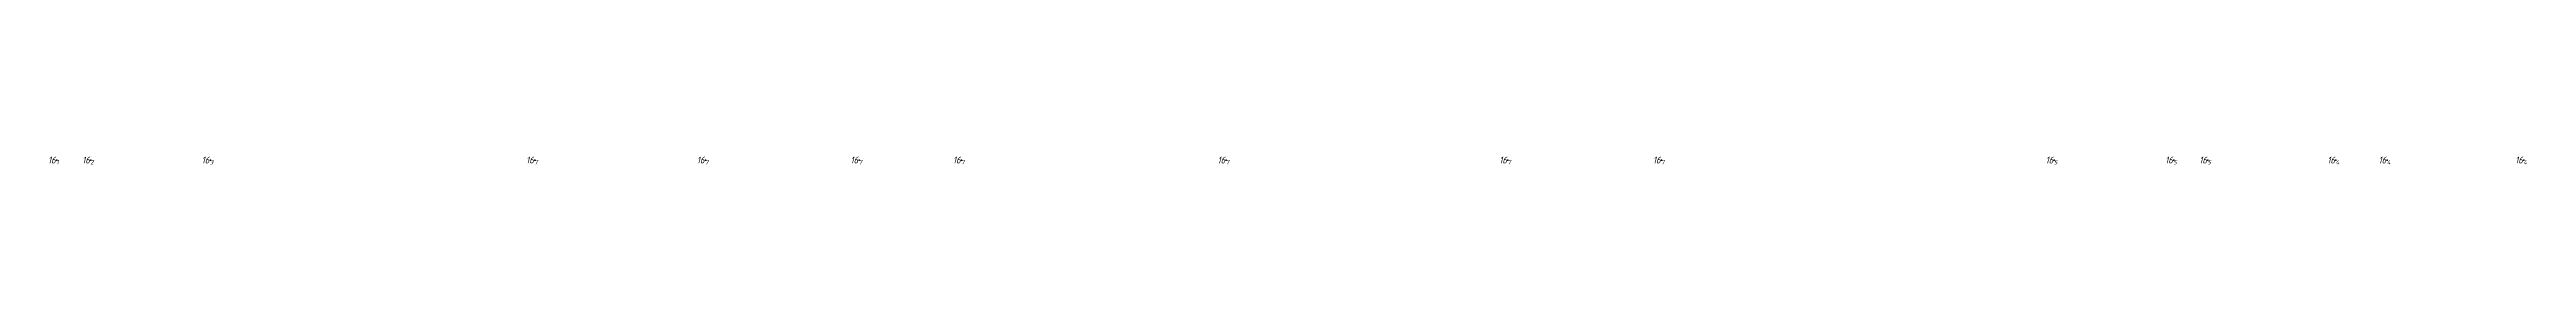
# Model space of a CAD drawing. Header units: metres. Extents: x 555406 to 556003, y 5031197 to 5031451.
# Drawn here: x 555422.2 to 555712.3, y 5031281.5 to 5031282.4 of the extents above; entities that cross this region are included whole.
import ezdxf
from ezdxf.enums import TextEntityAlignment as Align

# ---------------------------------------------------------------- set-up
doc = ezdxf.new("R2010")
doc.units = ezdxf.units.M
doc.layers.add('DEPTHS_TEXT', color=7, linetype='Continuous')
doc.layers.add('POINTS', color=8, linetype='Continuous')
doc.styles.add('ISO', font='iso')

msp = doc.modelspace()

# ---------------------------------------------------------------- texts
at = {"layer": 'DEPTHS_TEXT', "linetype": 'Continuous', "style": 'ISO', "oblique": 15}
for p in [(555422.87, 5031282), (555426.87, 5031282), (555440.87, 5031282), (555478.87, 5031282), (555498.87, 5031282), (555516.87, 5031282), (555528.87, 5031282), (555559.87, 5031282), (555592.87, 5031282), (555610.87, 5031282), (555656.87, 5031282), (555670.87, 5031282), (555674.87, 5031282), (555689.87, 5031282), (555695.87, 5031282), (555711.87, 5031282)]:
    msp.add_text('16', height=0.8, dxfattribs=at).set_placement(p, align=Align.MIDDLE_RIGHT)
for s, p in [('1', (555422.95, 5031282)), ('2', (555426.95, 5031282)), ('3', (555440.95, 5031282)), ('7', (555478.95, 5031282)), ('7', (555498.95, 5031282)), ('7', (555516.95, 5031282)), ('7', (555528.95, 5031282)), ('7', (555559.95, 5031282)), ('7', (555592.95, 5031282)), ('7', (555610.95, 5031282)), ('5', (555656.95, 5031282)), ('5', (555670.95, 5031282)), ('5', (555674.95, 5031282)), ('4', (555689.95, 5031282)), ('4', (555695.95, 5031282)), ('4', (555711.95, 5031282))]:
    msp.add_text(s, height=0.5, dxfattribs=at).set_placement(p, align=Align.TOP_LEFT)

# ---------------------------------------------------------------- linework, layer by layer
at = {"layer": 'POINTS', "linetype": 'Continuous'}
for p in [(555423, 5031282, 16.1), (555427, 5031282, 16.2), (555441, 5031282, 16.3), (555479, 5031282, 16.7), (555499, 5031282, 16.7), (555517, 5031282, 16.7), (555529, 5031282, 16.7), (555560, 5031282, 16.7), (555593, 5031282, 16.7), (555611, 5031282, 16.7), (555657, 5031282, 16.5), (555671, 5031282, 16.5), (555675, 5031282, 16.5), (555690, 5031282, 16.4), (555696, 5031282, 16.4), (555712, 5031282, 16.4)]:
    msp.add_point(p, dxfattribs=at)

msp.set_redraw_order([(e.dxf.handle, doc.entitydb.next_handle()) for e in msp.query("TEXT MTEXT ATTDEF DIMENSION ARC_DIMENSION")])  # texts and dimensions are drawn at this point

doc.saveas('drawing.dxf')
